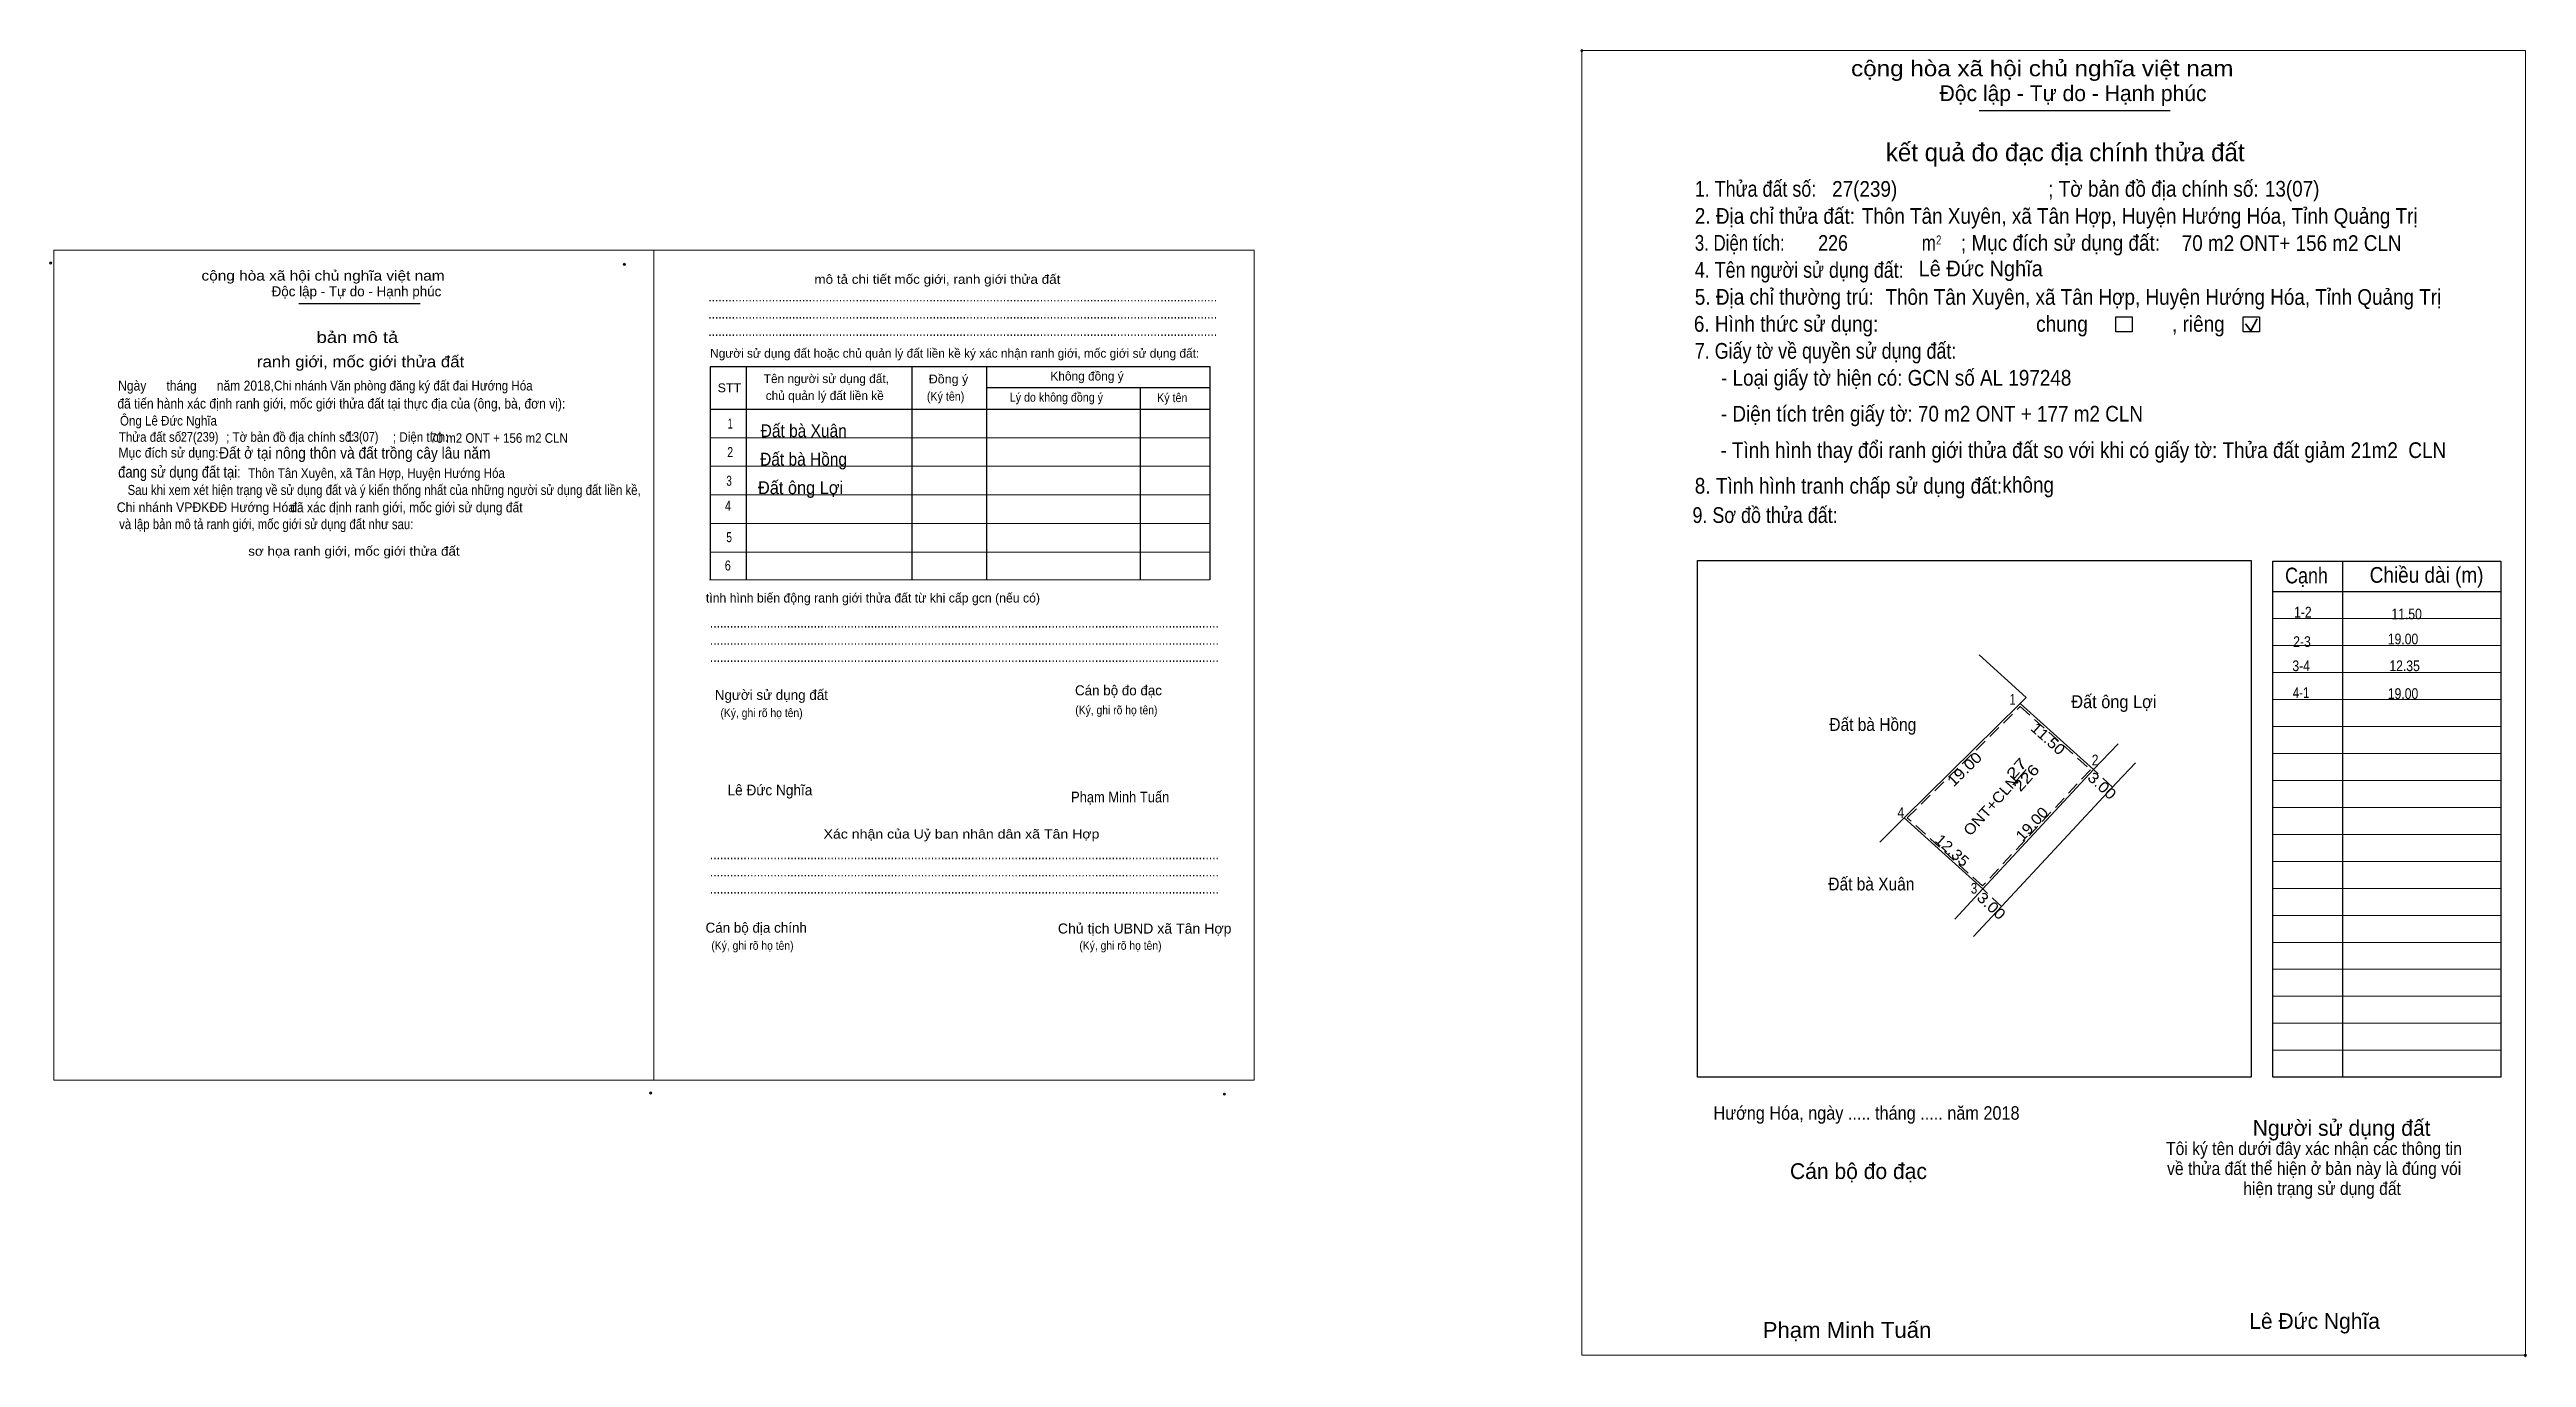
# Model space of a CAD drawing. Header units: metres. Extents: x 551515 to 552128, y 1840551 to 1840735.
# Drawn here: x 551515.3 to 551804.3, y 1840582.2 to 1840734.8 of the extents above; entities that cross this region are included whole.
import ezdxf
from ezdxf.enums import TextEntityAlignment as Align

# ---------------------------------------------------------------- set-up
doc = ezdxf.new("R2010")
doc.units = ezdxf.units.M
doc.header["$LTSCALE"] = 0.5
doc.header["$PDMODE"] = 32
doc.header["$PDSIZE"] = 0.25
doc.linetypes.add('MEDIUM_DASHED', pattern=[4.5, 3, -1.5])
for name, color, linetype in [('1', 7, 'Continuous'), ('25', 7, 'Continuous'), ('4', 7, 'Continuous')]:
    doc.layers.add(name, color=color, linetype=linetype)
for name, color, linetype, lineweight in [('17', 7, 'Continuous', 13), ('2', 7, 'Continuous', 13), ('6', 7, 'Continuous', 13), ('7', 7, 'Continuous', 13)]:
    doc.layers.add(name, color=color, linetype=linetype, lineweight=lineweight)

msp = doc.modelspace()

# ---------------------------------------------------------------- texts
at = {"layer": '1'}
for s, height, width, p in [('Hướng Hóa, ngày ..... tháng ..... năm 2018', 1.575, 0.9, (551709.42, 1840609.98)), ('Phạm Minh Tuấn', 1.84, 1.05, (551715.16, 1840584.53))]:
    msp.add_text(s, height=height, dxfattribs=dict(at, width=width)).set_placement(p)
msp.add_text('Lê Đức Nghĩa', height=1.83, dxfattribs=at).set_placement((551771.92, 1840585.58))
at = {"layer": '17'}
for s, width, p in [('Lê Đức Nghĩa', 0.95, (551594.41, 1840647.82)), ('Phạm Minh Tuấn', 0.9, (551634.48, 1840647))]:
    msp.add_text(s, height=1.25, dxfattribs=dict(at, width=width)).set_placement(p)
at = {"layer": '2'}
for s, height, width, p in [('Đất bà Xuân', 1.5, 0.9, (551603.295, 1840689.61)), ('Đất bà Hồng', 1.5, 0.9, (551603.275, 1840686.29)), ('Đất ông Lợi', 1.5, 0.95, (551602.925, 1840682.97)), ('1-2', 1.25, 0.85, (551778.17, 1840668.57)), ('11.50', 1.25, 0.85, (551790.275, 1840668.36)), ('2-3', 1.25, 0.85, (551778.07, 1840665.13)), ('19.00', 1.25, 0.85, (551789.855, 1840665.44)), ('3-4', 1.25, 0.85, (551777.975, 1840662.31)), ('12.35', 1.25, 0.85, (551790.04, 1840662.31)), ('Đất ông Lợi', 1.5, 0.95, (551756.125, 1840658)), ('4-1', 1.25, 0.8, (551777.965, 1840659.18)), ('19.00', 1.25, 0.85, (551789.855, 1840659.07)), ('Đất bà Hồng', 1.5, 0.9, (551728.005, 1840655.34)), ('Đất bà Xuân', 1.5, 0.9, (551727.835, 1840636.73))]:
    msp.add_text(s, height=height, dxfattribs=dict(at, width=width)).set_placement(p, align=Align.CENTER)
for s, width, p in [(' 1', 0.75, (551744.65, 1840658.39)), (' 2', 0.85, (551754.33, 1840651.32)), (' 4', 0.85, (551731.67, 1840645.19)), (' 3', 0.8, (551740.18, 1840636.35))]:
    msp.add_text(s, height=1.25, dxfattribs=dict(at, width=width)).set_placement(p, align=Align.RIGHT)
for s, rotation, width, p in [('11.50', 317.961, 1.1, (551748.0265, 1840653.9673)), ('19.00', 44.595, 1.15, (551739.1412, 1840650.4269)), ('27', 48.347, 1.4, (551745.2503, 1840650.5296)), ('226', 48.347, 1.25, (551746.3805, 1840649.4446)), ('3.00', 317.291, 1.15, (551754.3161, 1840648.4859)), ('19.00', 47.154, 1.1, (551747.0277, 1840644.055)), ('12.35', 317.823, 1.1, (551736.8454, 1840640.9387)), ('3.00', 317.161, 1.15, (551741.405, 1840634.4708))]:
    msp.add_text(s, height=1.25, rotation=rotation, dxfattribs=dict(at, width=width)).set_placement(p, align=Align.CENTER)
at = {"layer": '2', "width": 1.1}
msp.add_text('ONT+CLN', height=1.25, rotation=48.347, dxfattribs=at).set_placement((551745.1243, 1840649.4392), align=Align.RIGHT)
at = {"layer": '25'}
for s, height, width, p in [('Chi nhánh Văn phòng đăng ký đất đai Hướng Hóa', 1.125, 0.9, (551541.5, 1840695.06)), ('Đất ở tại nông thôn và đất trồng cây lâu năm ', 1.33, 0.9, (551535.09, 1840687.11)), ('Chi nhánh VPĐKĐĐ Hướng Hóa', 1.125, 0.95, (551523.16, 1840680.87))]:
    msp.add_text(s, height=height, dxfattribs=dict(at, width=width)).set_placement(p)
at = {"layer": '4'}
for s, height, width, p in [('226', 1.83, 0.85, (551721.63, 1840711.36)), ('70 m2 ONT + 156 m2 CLN', 1.12, 0.9, (551559.71, 1840688.95))]:
    msp.add_text(s, height=height, dxfattribs=dict(at, width=width)).set_placement(p)
at = {"layer": '6', "width": 0.9}
for s, height, p in [('70 m2 ONT+ 156 m2 CLN', 1.83, (551764.04, 1840711.34)), ('Ông Lê Đức Nghĩa', 1.12, (551523.53, 1840690.97))]:
    msp.add_text(s, height=height, dxfattribs=at).set_placement(p)
at = {"layer": '7'}
for s, height, width, p in [('cộng hòa xã hội chủ nghĩa việt nam', 1.837, 1.15, (551725.47, 1840731.72)), ('1. Thửa đất số:', 1.837, 0.85, (551707.24, 1840717.66)), ('27(239)', 1.83, 0.9, (551723.26, 1840717.66)), ('; Tờ bản đồ địa chính số:', 1.837, 0.9, (551748.46, 1840717.66)), ('13(07)', 1.83, 0.9, (551773.74, 1840717.68)), ('2. Địa chỉ thửa đất:', 1.837, 0.9, (551707.24, 1840714.5)), ('Thôn Tân Xuyên, xã Tân Hợp, Huyện Hướng Hóa, Tỉnh Quảng Trị', 1.83, 0.9, (551726.72, 1840714.5)), ('3. Diện tích:', 1.837, 0.8, (551707.24, 1840711.36)), ('m', 1.837, 0.8, (551733.72, 1840711.36)), ('2', 1.05, 0.8, (551735.38, 1840712.09)), ('; Mục đích sử dụng đất:', 1.837, 0.9, (551738.28, 1840711.36)), ('4. Tên người sử dụng đất:', 1.837, 0.85, (551707.24, 1840708.2)), ('Lê Đức Nghĩa', 1.83, 0.95, (551733.35, 1840708.37)), ('cộng hòa xã hội chủ nghĩa việt nam', 1.168, 1.15, (551533.04, 1840707.88)), ('5. Địa chỉ thường trú:', 1.837, 0.9, (551707.24, 1840705.06)), ('Thôn Tân Xuyên, xã Tân Hợp, Huyện Hướng Hóa, Tỉnh Quảng Trị', 1.83, 0.9, (551729.48, 1840705.05)), ('........................................................................................................................................................', 1.168, 0.9, (551592.16, 1840705.44)), ('6. Hình thức sử dụng:', 1.837, 0.9, (551707.13, 1840701.91)), ('chung                , riêng', 1.837, 0.9, (551747.06, 1840701.91)), ('........................................................................................................................................................', 1.168, 0.9, (551592.16, 1840703.44)), ('........................................................................................................................................................', 1.168, 0.9, (551592.16, 1840701.43)), ('7. Giấy tờ về quyền sử dụng đất:', 1.837, 0.85, (551707.24, 1840698.76)), ('Ngày      tháng      năm 2018,', 1.17, 0.9, (551523.32, 1840695.04)), ('STT', 1.035, 1.05, (551593.25, 1840694.85)), ('Đồng ý', 1.035, 1.05, (551617.88, 1840695.88)), ('     - Loại giấy tờ hiện có: GCN số AL 197248', 1.83, 0.9, (551707.24, 1840695.62)), (' đã tiến hành xác định ranh giới, mốc giới thửa đất tại thực địa của (ông, bà, đơn vị):', 1.17, 0.9, (551522.84, 1840692.95)), ('(Ký tên)', 1.035, 0.9, (551617.66, 1840693.86)), ('Lý do không đồng ý', 1.035, 0.9, (551627.33, 1840693.75)), ('Ký tên', 1.035, 0.9, (551644.52, 1840693.7)), ('- Diện tích trên giấy tờ: 70 m2 ONT + 177 m2 CLN', 1.83, 0.9, (551710.28, 1840691.43)), ('Thửa đất số:             ; Tờ bản đồ địa chính số:            ; Diện tích:', 1.12, 0.9, (551523.4, 1840689.07)), ('27(239)', 1.12, 0.85, (551530.63, 1840689.09)), ('13(07)', 1.12, 0.85, (551550, 1840689.1)), ('Mục đích sử dụng:', 1.17, 0.9, (551523.36, 1840687.22)), ('     - Tình hình thay đổi ranh giới thửa đất so với khi có giấy tờ: Thửa đất giảm 21m2  CLN', 1.83, 0.9, (551707.17, 1840687.18)), ('đang sử dụng đất tại:', 1.33, 0.85, (551523.32, 1840684.89)), ('Sau khi xem xét hiện trạng về sử dụng đất và ý kiến thống nhất của những người sử dụng đất liền kề,', 1.168, 0.85, (551524.42, 1840682.87)), ('Thôn Tân Xuyên, xã Tân Hợp, Huyện Hướng Hóa', 1.12, 0.9, (551538.49, 1840684.86)), ('8. Tình hình tranh chấp sử dụng đất: ', 1.835, 0.9, (551707.24, 1840683.02)), ('không', 1.837, 0.9, (551743.12, 1840683.14)), ('đã xác định ranh giới, mốc giới sử dụng đất', 1.165, 0.9, (551543.4, 1840680.84)), ('9. Sơ đồ thửa đất:', 1.837, 0.85, (551706.97, 1840679.6)), (' và lập bản mô tả ranh giới, mốc giới sử dụng đất như sau:', 1.169, 0.85, (551523.07, 1840678.88)), ('Cạnh', 1.837, 0.85, (551776.1, 1840672.55)), ('Chiều dài (m)', 1.837, 0.9, (551785.97, 1840672.62)), ('........................................................................................................................................................', 1.168, 0.9, (551592.35, 1840667.39)), ('........................................................................................................................................................', 1.168, 0.9, (551592.35, 1840665.39)), ('........................................................................................................................................................', 1.168, 0.9, (551592.35, 1840663.38)), ('(Ký, ghi rõ họ tên)', 1.002, 0.9, (551593.58, 1840656.95)), ('(Ký, ghi rõ họ tên)', 1.002, 0.9, (551634.97, 1840657.28)), ('........................................................................................................................................................', 1.168, 0.9, (551592.35, 1840640.36)), ('........................................................................................................................................................', 1.168, 0.9, (551592.35, 1840638.36)), ('........................................................................................................................................................', 1.168, 0.9, (551592.35, 1840636.36)), ('Chủ tịch UBND xã Tân Hợp', 1.17, 1.05, (551632.94, 1840631.7)), ('(Ký, ghi rõ họ tên)', 1.002, 0.9, (551592.52, 1840629.8)), ('(Ký, ghi rõ họ tên)', 1.002, 0.9, (551635.45, 1840629.8))]:
    msp.add_text(s, height=height, dxfattribs=dict(at, width=width)).set_placement(p)
for s, height, p in [('Độc lập - Tự do - Hạnh phúc', 1.837, (551735.8, 1840728.82)), ('Độc lập - Tự do - Hạnh phúc', 1.168, (551541.22, 1840706.04)), ('Người sử dụng đất hoặc chủ quản lý đất liền kề ký xác nhận ranh giới, mốc giới sử dụng đất:', 1.035, (551592.38, 1840698.88)), ('Tên người sử dụng đất,', 1.035, (551598.63, 1840695.92)), ('Không đồng ý', 1.035, (551632.07, 1840696.22)), ('chủ quản lý đất liền kề', 1.035, (551598.86, 1840693.94)), ('tình hình biến động ranh giới thửa đất từ khi cấp gcn (nếu có)', 1.068, (551591.88, 1840670.32)), ('Cán bộ đo đạc', 1.166, (551634.94, 1840659.49)), ('Người sử dụng đất', 1.169, (551592.92, 1840658.96)), ('Cán bộ địa chính', 1.169, (551591.84, 1840631.8)), ('Người sử dụng đất', 1.837, (551772.32, 1840608.1)), ('Cán bộ đo đạc', 1.837, (551718.34, 1840603.06))]:
    msp.add_text(s, height=height, dxfattribs=at).set_placement(p)
for s, height, p in [('kết quả đo đạc địa chính thửa đất', 2.1, (551750.45, 1840721.8)), ('.', 0.5249, (551804.1267, 1840582.24))]:
    msp.add_text(s, height=height, dxfattribs=at).set_placement(p, align=Align.CENTER)
for s, height, width, p in [('mô tả chi tiết mốc giới, ranh giới thửa đất', 1.068, 1.1, (551618.885, 1840707.5)), ('bản mô tả', 1.335, 1.2, (551551.23, 1840700.6)), ('ranh giới, mốc giới thửa đất', 1.335, 1.1, (551551.595, 1840697.76)), ('1', 1.168, 0.65, (551594.715, 1840690.62)), ('2', 1.168, 0.8, (551594.715, 1840687.28)), ('3', 1.169, 0.75, (551594.585, 1840683.94)), ('4', 1.169, 0.8, (551594.46, 1840681.02)), ('5', 1.169, 0.75, (551594.595, 1840677.36)), ('sơ họa ranh giới, mốc giới thửa đất', 1.068, 1.1, (551550.825, 1840675.78)), ('6', 1.169, 0.8, (551594.435, 1840674.05)), ('Xác nhận của Uỷ ban nhân dân xã Tân Hợp', 1.07, 1.15, (551621.695, 1840642.78)), ('Tôi ký tên dưới đây xác nhận các thông tin', 1.518, 0.9, (551779.47, 1840605.86)), ('về thửa đất thể hiện ở bản này là đúng vói', 1.518, 0.9, (551779.49, 1840603.53)), ('hiện trạng sử dụng đất', 1.518, 0.9, (551780.415, 1840601.2))]:
    msp.add_text(s, height=height, dxfattribs=dict(at, width=width)).set_placement(p, align=Align.CENTER)

# ---------------------------------------------------------------- linework, layer by layer
at = {"layer": '2'}
for p, q in [((551745.9, 1840659.23), (551740.42, 1840664.22)), ((551745.9, 1840659.23), (551744.21, 1840660.77)), ((551745.9, 1840659.23), (551744.21, 1840660.77)), ((551745.9, 1840659.23), (551744.21, 1840660.77)), ((551745.9, 1840659.23), (551744.21, 1840660.77)), ((551745.9, 1840659.23), (551744.21, 1840660.77)), ((551745.9, 1840659.23), (551744.21, 1840660.77)), ((551745.9, 1840659.23), (551744.21, 1840660.77)), ((551745.2, 1840658.53), (551753.74, 1840650.83)), ((551745.2, 1840658.53), (551753.74, 1840650.83)), ((551756.64, 1840653.83), (551753.74, 1840650.83)), ((551740.82, 1840636.9), (551753.74, 1840650.83)), ((551740.82, 1840636.9), (551753.74, 1840650.83)), ((551744.32, 1840649.06), (551745.9, 1840650.85)), ((551728.83, 1840642.35), (551731.67, 1840645.19)), ((551728.83, 1840642.35), (551731.67, 1840645.19)), ((551728.83, 1840642.35), (551731.67, 1840645.19)), ((551728.83, 1840642.35), (551731.67, 1840645.19)), ((551728.83, 1840642.35), (551731.67, 1840645.19)), ((551728.83, 1840642.35), (551731.67, 1840645.19)), ((551728.83, 1840642.35), (551731.67, 1840645.19)), ((551728.83, 1840642.35), (551731.67, 1840645.19)), ((551740.82, 1840636.9), (551731.67, 1840645.19)), ((551740.82, 1840636.9), (551731.67, 1840645.19)), ((551740.82, 1840636.9), (551737.56, 1840633.39))]:
    msp.add_line(p, q, dxfattribs=at)
at = {"layer": '2', "linetype": 'MEDIUM_DASHED'}
for p, q in [((551755.95, 1840648.79), (551753.74, 1840650.83)), ((551743.02, 1840634.86), (551740.82, 1840636.9))]:
    msp.add_line(p, q, dxfattribs=at)
at = {"layer": '2'}
for points in [[(551731.67, 1840645.19), (551745.2, 1840658.53), (551745.9, 1840659.23)], [(551731.67, 1840645.19), (551745.2, 1840658.53), (551745.9, 1840659.23)], [(551758.66, 1840651.6), (551756.46, 1840649.34), (551743.02, 1840634.87), (551739.76, 1840631.35)]]:
    msp.add_lwpolyline(points, dxfattribs=at)
at = {"layer": '2', "linetype": 'MEDIUM_DASHED'}
msp.add_lwpolyline([(551745.21, 1840658.19), (551753.38, 1840650.81), (551740.8, 1840637.25), (551732.03, 1840645.2)], close=True, dxfattribs=at)
at = {"layer": '7', "lineweight": 25}
for p, q in [((551740.43, 1840727.72), (551762.68, 1840727.72)), ((551544.39, 1840705.21), (551558.55, 1840705.21)), ((551596.58, 1840697.83), (551596.58, 1840672.96)), ((551615.89, 1840697.73), (551615.89, 1840672.96)), ((551624.61, 1840697.73), (551624.61, 1840672.96)), ((551624.61, 1840695.42), (551650.72, 1840695.42)), ((551642.54, 1840695.42), (551642.54, 1840672.96)), ((551592.39, 1840692.88), (551650.72, 1840692.88)), ((551782.78, 1840675.13), (551782.78, 1840614.93)), ((551774.65, 1840671.62), (551801.26, 1840671.62))]:
    msp.add_line(p, q, dxfattribs=at)
at = {"layer": '7', "lineweight": 35}
for p, q in [((551771.47, 1840702.85), (551772.09, 1840702.03)), ((551772.09, 1840702.03), (551772.86, 1840703.4))]:
    msp.add_line(p, q, dxfattribs=at)
at = {"layer": '7'}
for p, q in [((551592.39, 1840689.55), (551650.72, 1840689.55)), ((551592.39, 1840686.21), (551650.72, 1840686.21)), ((551592.39, 1840682.87), (551650.72, 1840682.87)), ((551592.39, 1840679.53), (551650.72, 1840679.53)), ((551592.39, 1840676.19), (551650.72, 1840676.19)), ((551592.29, 1840672.96), (551650.61, 1840672.96)), ((551774.65, 1840668.47), (551801.26, 1840668.47)), ((551774.65, 1840665.32), (551801.26, 1840665.32)), ((551774.65, 1840662.17), (551801.26, 1840662.17)), ((551774.65, 1840659.02), (551801.26, 1840659.02)), ((551774.65, 1840655.87), (551801.26, 1840655.87)), ((551774.65, 1840652.72), (551801.26, 1840652.72)), ((551774.65, 1840649.57), (551801.26, 1840649.57)), ((551774.65, 1840646.42), (551801.26, 1840646.42)), ((551774.65, 1840643.27), (551801.26, 1840643.27)), ((551774.65, 1840640.12), (551801.26, 1840640.12)), ((551774.65, 1840636.97), (551801.26, 1840636.97)), ((551774.65, 1840633.82), (551801.26, 1840633.82)), ((551774.65, 1840630.67), (551801.26, 1840630.67)), ((551774.65, 1840627.53), (551801.26, 1840627.53)), ((551774.65, 1840624.38), (551801.26, 1840624.38)), ((551774.65, 1840621.23), (551801.26, 1840621.23)), ((551774.65, 1840618.08), (551801.26, 1840618.08))]:
    msp.add_line(p, q, dxfattribs=at)
for points in [[(551694.07, 1840734.71), (551804.13, 1840734.71), (551804.13, 1840582.49), (551694.07, 1840582.49)], [(551515.82, 1840711.41), (551585.82, 1840711.41), (551585.82, 1840614.59), (551515.82, 1840614.59)], [(551585.82, 1840711.41), (551655.82, 1840711.41), (551655.82, 1840614.59), (551585.82, 1840614.59)], [(551585.82, 1840711.41), (551655.82, 1840711.41), (551655.82, 1840614.59), (551585.82, 1840614.59)]]:
    msp.add_lwpolyline(points, close=True, dxfattribs=at)
at = {"layer": '7', "lineweight": 25}
for points in [[(551756.35, 1840703.66), (551758.24, 1840703.66), (551758.24, 1840701.9), (551756.35, 1840701.9)], [(551771.22, 1840703.66), (551773.11, 1840703.66), (551773.11, 1840701.9), (551771.22, 1840701.9)], [(551707.57, 1840675.24), (551772.13, 1840675.24), (551772.13, 1840614.93), (551707.57, 1840614.93)], [(551774.65, 1840675.13), (551801.26, 1840675.13), (551801.26, 1840614.93), (551774.65, 1840614.93)]]:
    msp.add_lwpolyline(points, close=True, dxfattribs=at)
msp.add_lwpolyline([(551650.72, 1840672.96), (551650.72, 1840697.83), (551592.39, 1840697.83), (551592.39, 1840672.96)], dxfattribs=at)
at = {"layer": '7'}
for p in [(551694.07, 1840734.71), (551515.44, 1840709.92), (551582.36, 1840709.78), (551585.44, 1840613.1), (551652.36, 1840612.96), (551804.13, 1840582.49)]:
    msp.add_point(p, dxfattribs=at)

msp.set_redraw_order([(e.dxf.handle, doc.entitydb.next_handle()) for e in msp.query("TEXT MTEXT ATTDEF DIMENSION ARC_DIMENSION")])  # texts and dimensions are drawn at this point

doc.saveas('drawing.dxf')
